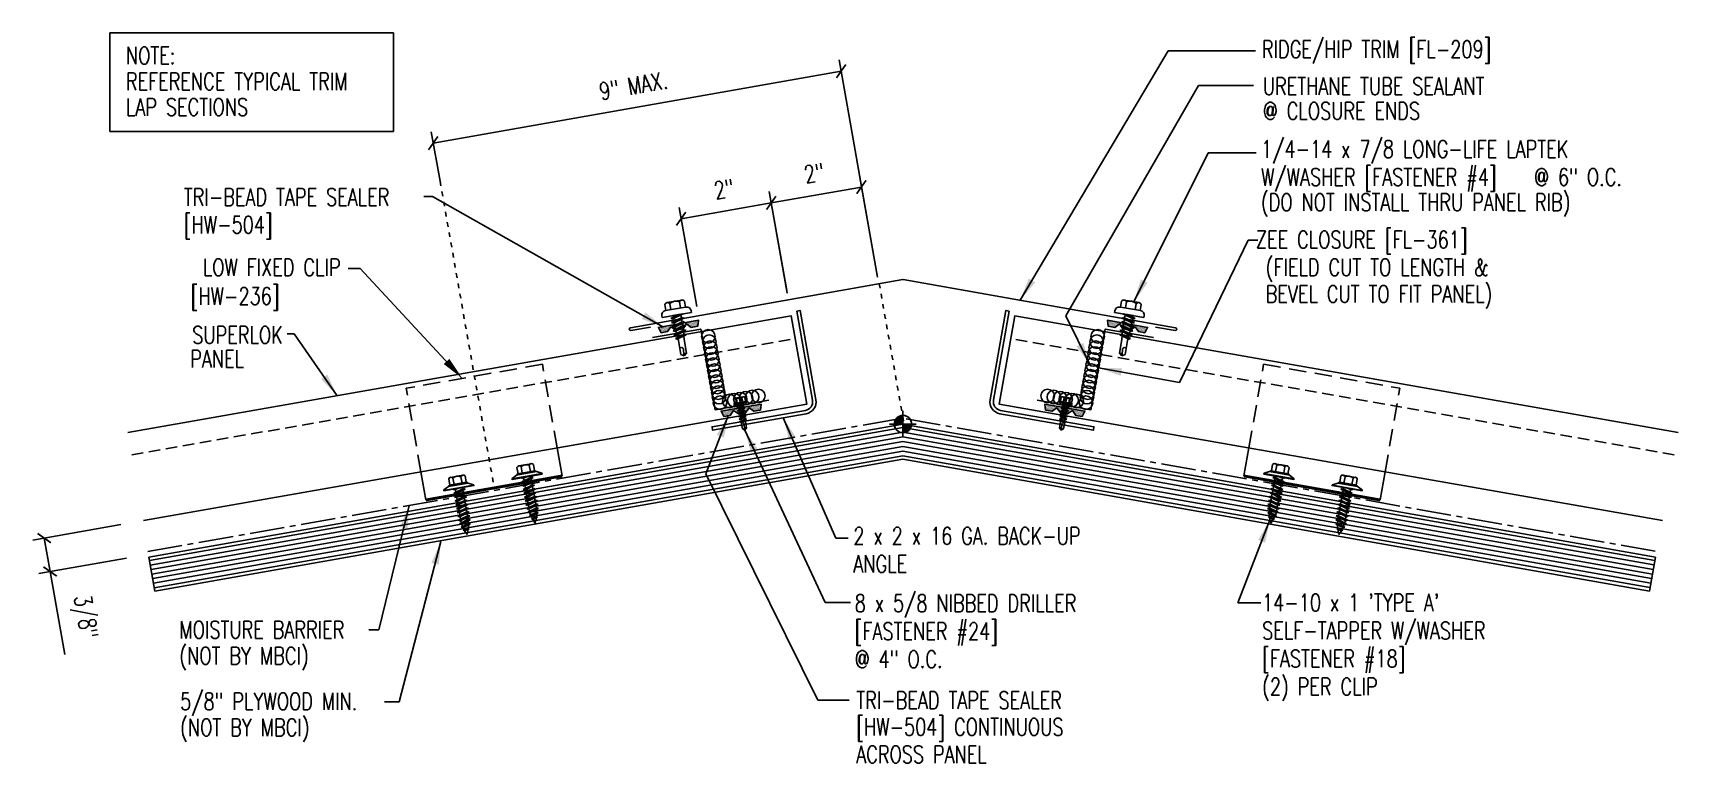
# Model space of a CAD drawing. Header units: inches. Extents: x 1 to 188, y 15 to 98.
# Drawn here: x 1.16 to 36.85, y 15.04 to 30.87 of the extents above; entities outside this region: 3.
import ezdxf
from ezdxf.enums import TextEntityAlignment as Align

# ---------------------------------------------------------------- set-up
doc = ezdxf.new("R2010")
doc.units = ezdxf.units.IN
doc.header["$MEASUREMENT"] = 0
for name, pattern in [('CENTER2', [1.125, 0.75, -0.125, 0.125, -0.125]), ('DOT2', [0.125, 0, -0.125]), ('HIDDEN2', [0.1875, 0.125, -0.0625])]:
    doc.linetypes.add(name, pattern=pattern)
for name, color, linetype in [('ANNTEXT', 2, 'Continuous'), ('BARRIER', 253, 'CENTER2'), ('clip', 5, 'Continuous'), ('CLO', 3, 'Continuous'), ('DIM', 2, 'Continuous'), ('FASTENER', 9, 'Continuous'), ('PANEL', 11, 'Continuous'), ('SEALANT', 8, 'Continuous'), ('SECTION', 11, 'Continuous'), ('STLA', 12, 'Continuous'), ('TAPE', 8, 'Continuous'), ('TEXT', 2, 'Continuous'), ('TRIM', 6, 'Continuous'), ('wood', 3, 'Continuous')]:
    doc.layers.add(name, color=color, linetype=linetype)
doc.styles.add('DIMTEXT', font='romans.shx', dxfattribs={"width": 0.75})
doc.styles.add('TEXT', font='SIMPLEX', dxfattribs={"width": 0.75, "height": 6})
doc.styles.add('TEXT1', font='ROMANS.shx', dxfattribs={"width": 0.75, "height": 0.375})
doc.dimstyles.new('DETAIL', dxfattribs={"dimscale": 4, "dimtxt": 0.375, "dimasz": 0.0625, "dimexe": 0.0625, "dimexo": 0.125, "dimgap": 0.0625, "dimtad": 1, "dimdec": 4, "dimzin": 3, "dimdsep": 46, "dimlunit": 4, "dimtxsty": 'TEXT1', "dimblk": 'ARCHTICK', "dimcen": 0.0625, "dimclrd": 7, "dimclre": 7, "dimclrt": 2, "dimadec": 0, "dimazin": 0, "dimtfac": 0.59375, "dimtdec": 4, "dimtmove": 0, "dimatfit": 3, "dimfxl": 0, "dimfrac": 2, "dimtolj": 1, "dimtzin": 3, "dimarcsym": 0})
doc.dimstyles.new('DETAIL$7', dxfattribs={"dimscale": 4, "dimtxt": 6, "dimasz": 0.125, "dimexe": 0.0625, "dimexo": 0.125, "dimgap": 0.0625, "dimtad": 1, "dimdec": 5, "dimzin": 3, "dimdsep": 46, "dimlunit": 4, "dimtxsty": 'TEXT', "dimblk": 'ARCHTICK', "dimcen": 0.0625, "dimclrd": 7, "dimclre": 7, "dimclrt": 2, "dimadec": 0, "dimazin": 0, "dimtfac": 0.666667, "dimtdec": 5, "dimtmove": 0, "dimatfit": 3, "dimfxl": 0, "dimfrac": 2, "dimtolj": 1, "dimtzin": 3, "dimarcsym": 0})

msp = doc.modelspace()

# ---------------------------------------------------------------- texts
at = {"color": 2, "insert": (14.18596, 29.72699), "char_height": 0.375, "attachment_point": 5, "rotation": 10, "style": 'TEXT1'}
msp.add_mtext('\\A1;9" MAX.', dxfattribs=at)
at = {"layer": 'ANNTEXT', "insert": (90.60396, 98.2771), "char_height": 0.72, "attachment_point": 4, "rotation": 10}
msp.add_mtext('\\A1;  ', dxfattribs=at)
at = {"layer": 'ANNTEXT', "char_height": 0.375, "attachment_point": 4, "rotation": 10, "style": 'DIMTEXT'}
for insert in [(188.47106, 70.6888), (188.00008, 70.63256)]:
    msp.add_mtext('\\A1;  ', dxfattribs=dict(at, insert=insert))
at = {"layer": 'DIM', "color": 2, "style": 'TEXT1', "width": 0.75}
for p in [(17.73794, 27.57473), (15.78246, 27.22993)]:
    msp.add_text(' 2"', height=0.375, rotation=10, dxfattribs=at).set_placement(p)
at = {"layer": 'TEXT', "style": 'TEXT1', "width": 0.75}
for s, p in [('RIDGE/HIP TRIM [FL-209]', (27.81927, 30.33104)), ('URETHANE TUBE SEALANT', (27.83834, 29.52847, 0)), ('@ CLOSURE ENDS', (27.83834, 28.99164, 0)), ('(DO NOT INSTALL THRU PANEL RIB)', (27.79895, 27.01345, 0)), ('  ZEE CLOSURE [FL-361]', (27.30357, 26.20149)), ('(FIELD CUT TO LENGTH &', (27.90136, 25.60049)), ('BEVEL CUT TO FIT PANEL)', (27.90136, 25.02258)), ('2 x 2 x 16 GA. BACK-UP', (18.95819, 19.7776)), ('ANGLE', (18.95819, 19.17046)), ("14-10 x 1 'TYPE A'", (27.82448, 18.33182)), ('MOISTURE BARRIER', (4.33796, 17.74264)), ('SELF-TAPPER W/WASHER', (27.82448, 17.72468)), ('(NOT BY MBCI)', (4.33796, 17.17634)), ('[FASTENER #18]', (27.82448, 17.11753)), ('(2) PER CLIP', (27.82448, 16.51039)), ('5/8" PLYWOOD MIN.', (4.3557, 16.18896)), ('TRI-BEAD TAPE SEALER', (19.02062, 16.21305)), ('(NOT BY MBCI)', (4.3557, 15.62267)), ('[HW-504] CONTINUOUS', (19.02062, 15.6339)), ('ACROSS PANEL', (19.02062, 15.03772))]:
    msp.add_text(s, height=0.375, dxfattribs=at).set_placement(p)
for s, p in [('LOW FIXED CLIP', (7.83719, 25.60045)), ('[HW-236]', (6.51302, 24.97672)), ('SUPERLOK', (6.58275, 24.13413)), ('PANEL', (5.74366, 23.61673))]:
    msp.add_text(s, height=0.375, dxfattribs=at).set_placement(p, align=Align.RIGHT)

# ---------------------------------------------------------------- blocks, each defined once
blk = doc.blocks.new('_ArchTick')
at = {"color": 0, "linetype": 'ByBlock', "const_width": 0.15}
blk.add_lwpolyline([(-0.5, -0.5), (0.5, 0.5)], dxfattribs=at)
blk = doc.blocks.new('*D13')
at = {"layer": 'DEFPOINTS', "color": 0}
for p in [(3.559, 20.296), (3.687, 19.571), (1.535, 19.192)]:
    blk.add_point(p, dxfattribs=at)
at = {"layer": 'DIM', "color": 7, "lineweight": -2}
for p, q in [((3.067, 20.209), (1.161, 19.873)), ((1.408, 19.916), (1.535, 19.192)), ((3.194, 19.484), (1.289, 19.148)), ((1.535, 19.192), (1.852, 17.394))]:
    blk.add_line(p, q, dxfattribs=at)
at = {"layer": 'DIM', "color": 7, "lineweight": -2, "xscale": 0.25, "yscale": 0.25, "zscale": 0.25}
for p, rotation in [((1.408, 19.916), 99.99999999999906), ((1.535, 19.192), 279.9999999999991)]:
    blk.add_blockref('_ArchTick', p, dxfattribs=dict(at, rotation=rotation))
at = {"layer": 'DIM', "color": 2, "insert": (2.254, 18.201), "char_height": 0.375, "attachment_point": 5, "rotation": 280, "style": 'TEXT1'}
blk.add_mtext('\\A1;3/8"', dxfattribs=at)
blk = doc.blocks.new('*X9')
at = {"color": 0}
for p, q in [((-0.434, 0.135), (-0.434, 0.135)), ((-0.434, 0.123), (-0.434, 0.123)), ((-0.422, 0.141), (-0.422, 0.141)), ((-0.422, 0.129), (-0.422, 0.129)), ((-0.422, 0.117), (-0.422, 0.117)), ((-0.422, 0.105), (-0.422, 0.105)), ((-0.422, 0.094), (-0.422, 0.094)), ((-0.422, 0.082), (-0.422, 0.082)), ((-0.41, 0.135), (-0.41, 0.135)), ((-0.41, 0.123), (-0.41, 0.123)), ((-0.41, 0.111), (-0.41, 0.111)), ((-0.41, 0.1), (-0.41, 0.1)), ((-0.41, 0.088), (-0.41, 0.088)), ((-0.41, 0.076), (-0.41, 0.076)), ((-0.41, 0.064), (-0.41, 0.064)), ((-0.41, 0.053), (-0.41, 0.053)), ((-0.41, 0.041), (-0.41, 0.041)), ((-0.398, 0.141), (-0.398, 0.141)), ((-0.398, 0.129), (-0.398, 0.129)), ((-0.398, 0.117), (-0.398, 0.117)), ((-0.398, 0.105), (-0.398, 0.105)), ((-0.398, 0.094), (-0.398, 0.094)), ((-0.398, 0.082), (-0.398, 0.082)), ((-0.398, 0.07), (-0.398, 0.07)), ((-0.398, 0.059), (-0.398, 0.059)), ((-0.398, 0.047), (-0.398, 0.047)), ((-0.398, 0.035), (-0.398, 0.035)), ((-0.398, 0.023), (-0.398, 0.023)), ((-0.387, 0.135), (-0.387, 0.135)), ((-0.387, 0.123), (-0.387, 0.123)), ((-0.387, 0.111), (-0.387, 0.111)), ((-0.387, 0.1), (-0.387, 0.1)), ((-0.387, 0.088), (-0.387, 0.088)), ((-0.387, 0.076), (-0.387, 0.076)), ((-0.387, 0.064), (-0.387, 0.064)), ((-0.387, 0.053), (-0.387, 0.053)), ((-0.387, 0.041), (-0.387, 0.041)), ((-0.387, 0.029), (-0.387, 0.029)), ((-0.375, 0.141), (-0.375, 0.141)), ((-0.375, 0.129), (-0.375, 0.129)), ((-0.375, 0.117), (-0.375, 0.117)), ((-0.375, 0.105), (-0.375, 0.105)), ((-0.375, 0.094), (-0.375, 0.094)), ((-0.375, 0.082), (-0.375, 0.082)), ((-0.375, 0.07), (-0.375, 0.07)), ((-0.375, 0.059), (-0.375, 0.059)), ((-0.375, 0.047), (-0.375, 0.047)), ((-0.375, 0.035), (-0.375, 0.035)), ((-0.375, 0.023), (-0.375, 0.023)), ((-0.363, 0.135), (-0.363, 0.135)), ((-0.363, 0.123), (-0.363, 0.123)), ((-0.363, 0.111), (-0.363, 0.111)), ((-0.363, 0.1), (-0.363, 0.1)), ((-0.363, 0.088), (-0.363, 0.088)), ((-0.363, 0.076), (-0.363, 0.076)), ((-0.363, 0.064), (-0.363, 0.064)), ((-0.363, 0.053), (-0.363, 0.053)), ((-0.363, 0.041), (-0.363, 0.041)), ((-0.363, 0.029), (-0.363, 0.029)), ((-0.352, 0.141), (-0.352, 0.141)), ((-0.352, 0.129), (-0.352, 0.129)), ((-0.352, 0.117), (-0.352, 0.117)), ((-0.352, 0.105), (-0.352, 0.105)), ((-0.352, 0.094), (-0.352, 0.094)), ((-0.352, 0.082), (-0.352, 0.082)), ((-0.352, 0.07), (-0.352, 0.07)), ((-0.352, 0.059), (-0.352, 0.059)), ((-0.352, 0.047), (-0.352, 0.047)), ((-0.352, 0.035), (-0.352, 0.035)), ((-0.352, 0.023), (-0.352, 0.023)), ((-0.34, 0.135), (-0.34, 0.135)), ((-0.34, 0.123), (-0.34, 0.123)), ((-0.34, 0.111), (-0.34, 0.111)), ((-0.34, 0.1), (-0.34, 0.1)), ((-0.34, 0.088), (-0.34, 0.088)), ((-0.34, 0.076), (-0.34, 0.076)), ((-0.34, 0.064), (-0.34, 0.064)), ((-0.34, 0.053), (-0.34, 0.053)), ((-0.34, 0.041), (-0.34, 0.041)), ((-0.34, 0.029), (-0.34, 0.029)), ((-0.328, 0.141), (-0.328, 0.141)), ((-0.328, 0.129), (-0.328, 0.129)), ((-0.328, 0.117), (-0.328, 0.117)), ((-0.328, 0.105), (-0.328, 0.105)), ((-0.328, 0.094), (-0.328, 0.094)), ((-0.328, 0.082), (-0.328, 0.082)), ((-0.328, 0.07), (-0.328, 0.07)), ((-0.328, 0.059), (-0.328, 0.059)), ((-0.328, 0.047), (-0.328, 0.047)), ((-0.328, 0.035), (-0.328, 0.035)), ((-0.328, 0.023), (-0.328, 0.023)), ((-0.316, 0.135), (-0.316, 0.135)), ((-0.316, 0.123), (-0.316, 0.123)), ((-0.316, 0.111), (-0.316, 0.111)), ((-0.316, 0.1), (-0.316, 0.1)), ((-0.316, 0.088), (-0.316, 0.088)), ((-0.316, 0.076), (-0.316, 0.076)), ((-0.316, 0.064), (-0.316, 0.064)), ((-0.316, 0.053), (-0.316, 0.053)), ((-0.316, 0.041), (-0.316, 0.041)), ((-0.316, 0.029), (-0.316, 0.029)), ((-0.305, 0.141), (-0.305, 0.141)), ((-0.305, 0.129), (-0.305, 0.129)), ((-0.305, 0.117), (-0.305, 0.117)), ((-0.305, 0.105), (-0.305, 0.105)), ((-0.305, 0.094), (-0.305, 0.094)), ((-0.305, 0.082), (-0.305, 0.082)), ((-0.305, 0.07), (-0.305, 0.07)), ((-0.305, 0.059), (-0.305, 0.059)), ((-0.305, 0.047), (-0.305, 0.047)), ((-0.305, 0.035), (-0.305, 0.035)), ((-0.305, 0.023), (-0.305, 0.023)), ((-0.293, 0.135), (-0.293, 0.135)), ((-0.293, 0.123), (-0.293, 0.123)), ((-0.293, 0.111), (-0.293, 0.111)), ((-0.293, 0.1), (-0.293, 0.1)), ((-0.293, 0.088), (-0.293, 0.088)), ((-0.293, 0.076), (-0.293, 0.076)), ((-0.293, 0.064), (-0.293, 0.064)), ((-0.293, 0.053), (-0.293, 0.053)), ((-0.293, 0.041), (-0.293, 0.041)), ((-0.293, 0.029), (-0.293, 0.029)), ((-0.281, 0.141), (-0.281, 0.141)), ((-0.281, 0.129), (-0.281, 0.129)), ((-0.281, 0.117), (-0.281, 0.117)), ((-0.281, 0.105), (-0.281, 0.105)), ((-0.281, 0.094), (-0.281, 0.094)), ((-0.281, 0.082), (-0.281, 0.082)), ((-0.281, 0.07), (-0.281, 0.07)), ((-0.281, 0.059), (-0.281, 0.059)), ((-0.281, 0.047), (-0.281, 0.047)), ((-0.281, 0.035), (-0.281, 0.035)), ((-0.281, 0.023), (-0.281, 0.023)), ((-0.27, 0.135), (-0.27, 0.135)), ((-0.27, 0.123), (-0.27, 0.123)), ((-0.27, 0.111), (-0.27, 0.111)), ((-0.27, 0.1), (-0.27, 0.1)), ((-0.27, 0.088), (-0.27, 0.088)), ((-0.27, 0.076), (-0.27, 0.076)), ((-0.27, 0.064), (-0.27, 0.064)), ((-0.27, 0.053), (-0.27, 0.053)), ((-0.27, 0.041), (-0.27, 0.041)), ((-0.27, 0.029), (-0.27, 0.029)), ((-0.258, 0.141), (-0.258, 0.141)), ((-0.258, 0.129), (-0.258, 0.129)), ((-0.258, 0.117), (-0.258, 0.117)), ((-0.258, 0.105), (-0.258, 0.105)), ((-0.258, 0.094), (-0.258, 0.094)), ((-0.258, 0.082), (-0.258, 0.082)), ((-0.258, 0.07), (-0.258, 0.07)), ((-0.258, 0.059), (-0.258, 0.059)), ((-0.258, 0.047), (-0.258, 0.047)), ((-0.258, 0.035), (-0.258, 0.035)), ((-0.258, 0.023), (-0.258, 0.023)), ((-0.246, 0.135), (-0.246, 0.135)), ((-0.246, 0.123), (-0.246, 0.123)), ((-0.246, 0.111), (-0.246, 0.111)), ((-0.246, 0.1), (-0.246, 0.1)), ((-0.246, 0.088), (-0.246, 0.088)), ((-0.246, 0.076), (-0.246, 0.076)), ((-0.246, 0.064), (-0.246, 0.064)), ((-0.246, 0.053), (-0.246, 0.053)), ((-0.246, 0.041), (-0.246, 0.041)), ((-0.234, 0.141), (-0.234, 0.141)), ((-0.234, 0.129), (-0.234, 0.129)), ((-0.234, 0.117), (-0.234, 0.117)), ((-0.234, 0.105), (-0.234, 0.105)), ((-0.234, 0.094), (-0.234, 0.094)), ((-0.234, 0.082), (-0.234, 0.082)), ((-0.234, 0.07), (-0.234, 0.07)), ((-0.234, 0.059), (-0.234, 0.059)), ((-0.234, 0.047), (-0.234, 0.047)), ((-0.223, 0.135), (-0.223, 0.135)), ((-0.223, 0.123), (-0.223, 0.123)), ((-0.223, 0.111), (-0.223, 0.111)), ((-0.223, 0.1), (-0.223, 0.1)), ((-0.223, 0.088), (-0.223, 0.088)), ((-0.223, 0.076), (-0.223, 0.076)), ((-0.223, 0.064), (-0.223, 0.064)), ((-0.211, 0.141), (-0.211, 0.141)), ((-0.211, 0.129), (-0.211, 0.129)), ((-0.211, 0.117), (-0.211, 0.117)), ((-0.211, 0.105), (-0.211, 0.105)), ((-0.211, 0.094), (-0.211, 0.094)), ((-0.211, 0.082), (-0.211, 0.082)), ((-0.211, 0.07), (-0.211, 0.07)), ((-0.199, 0.135), (-0.199, 0.135)), ((-0.199, 0.123), (-0.199, 0.123)), ((-0.199, 0.111), (-0.199, 0.111)), ((-0.199, 0.1), (-0.199, 0.1)), ((-0.199, 0.088), (-0.199, 0.088)), ((-0.188, 0.141), (-0.188, 0.141)), ((-0.188, 0.129), (-0.188, 0.129)), ((-0.188, 0.117), (-0.188, 0.117)), ((-0.188, 0.105), (-0.188, 0.105)), ((-0.188, 0.094), (-0.188, 0.094)), ((-0.176, 0.135), (-0.176, 0.135)), ((-0.176, 0.123), (-0.176, 0.123)), ((-0.176, 0.111), (-0.176, 0.111)), ((-0.164, 0.141), (-0.164, 0.141)), ((-0.164, 0.129), (-0.164, 0.129)), ((-0.164, 0.117), (-0.164, 0.117)), ((-0.164, 0.105), (-0.164, 0.105)), ((-0.152, 0.135), (-0.152, 0.135)), ((-0.152, 0.123), (-0.152, 0.123)), ((-0.152, 0.111), (-0.152, 0.111)), ((-0.152, 0.1), (-0.152, 0.1)), ((-0.141, 0.141), (-0.141, 0.141)), ((-0.141, 0.129), (-0.141, 0.129)), ((-0.141, 0.117), (-0.141, 0.117)), ((-0.141, 0.105), (-0.141, 0.105)), ((-0.141, 0.094), (-0.141, 0.094)), ((-0.141, 0.082), (-0.141, 0.082)), ((-0.129, 0.135), (-0.129, 0.135)), ((-0.129, 0.123), (-0.129, 0.123)), ((-0.129, 0.111), (-0.129, 0.111)), ((-0.129, 0.1), (-0.129, 0.1)), ((-0.129, 0.088), (-0.129, 0.088)), ((-0.129, 0.076), (-0.129, 0.076)), ((-0.117, 0.141), (-0.117, 0.141)), ((-0.117, 0.129), (-0.117, 0.129)), ((-0.117, 0.117), (-0.117, 0.117)), ((-0.117, 0.105), (-0.117, 0.105)), ((-0.117, 0.094), (-0.117, 0.094)), ((-0.117, 0.082), (-0.117, 0.082)), ((-0.117, 0.07), (-0.117, 0.07)), ((-0.117, 0.059), (-0.117, 0.059)), ((-0.105, 0.135), (-0.105, 0.135)), ((-0.105, 0.123), (-0.105, 0.123)), ((-0.105, 0.111), (-0.105, 0.111)), ((-0.105, 0.1), (-0.105, 0.1)), ((-0.105, 0.088), (-0.105, 0.088)), ((-0.105, 0.076), (-0.105, 0.076)), ((-0.105, 0.064), (-0.105, 0.064)), ((-0.105, 0.053), (-0.105, 0.053)), ((-0.094, 0.141), (-0.094, 0.141)), ((-0.094, 0.129), (-0.094, 0.129)), ((-0.094, 0.117), (-0.094, 0.117)), ((-0.094, 0.105), (-0.094, 0.105)), ((-0.094, 0.094), (-0.094, 0.094)), ((-0.094, 0.082), (-0.094, 0.082)), ((-0.094, 0.07), (-0.094, 0.07)), ((-0.094, 0.059), (-0.094, 0.059)), ((-0.094, 0.047), (-0.094, 0.047)), ((-0.094, 0.035), (-0.094, 0.035)), ((-0.082, 0.135), (-0.082, 0.135)), ((-0.082, 0.123), (-0.082, 0.123)), ((-0.082, 0.111), (-0.082, 0.111)), ((-0.082, 0.1), (-0.082, 0.1)), ((-0.082, 0.088), (-0.082, 0.088)), ((-0.082, 0.076), (-0.082, 0.076)), ((-0.082, 0.064), (-0.082, 0.064)), ((-0.082, 0.053), (-0.082, 0.053)), ((-0.082, 0.041), (-0.082, 0.041)), ((-0.082, 0.029), (-0.082, 0.029)), ((-0.07, 0.141), (-0.07, 0.141)), ((-0.07, 0.129), (-0.07, 0.129)), ((-0.07, 0.117), (-0.07, 0.117)), ((-0.07, 0.105), (-0.07, 0.105)), ((-0.07, 0.094), (-0.07, 0.094)), ((-0.07, 0.082), (-0.07, 0.082)), ((-0.07, 0.07), (-0.07, 0.07)), ((-0.07, 0.059), (-0.07, 0.059)), ((-0.07, 0.047), (-0.07, 0.047)), ((-0.07, 0.035), (-0.07, 0.035)), ((-0.07, 0.023), (-0.07, 0.023)), ((-0.059, 0.135), (-0.059, 0.135)), ((-0.059, 0.123), (-0.059, 0.123)), ((-0.059, 0.111), (-0.059, 0.111)), ((-0.059, 0.1), (-0.059, 0.1)), ((-0.059, 0.088), (-0.059, 0.088)), ((-0.059, 0.076), (-0.059, 0.076)), ((-0.059, 0.064), (-0.059, 0.064)), ((-0.059, 0.053), (-0.059, 0.053)), ((-0.059, 0.041), (-0.059, 0.041)), ((-0.059, 0.029), (-0.059, 0.029)), ((-0.047, 0.141), (-0.047, 0.141)), ((-0.047, 0.129), (-0.047, 0.129)), ((-0.047, 0.117), (-0.047, 0.117)), ((-0.047, 0.105), (-0.047, 0.105)), ((-0.047, 0.094), (-0.047, 0.094)), ((-0.047, 0.082), (-0.047, 0.082)), ((-0.047, 0.07), (-0.047, 0.07)), ((-0.047, 0.059), (-0.047, 0.059)), ((-0.047, 0.047), (-0.047, 0.047)), ((-0.047, 0.035), (-0.047, 0.035)), ((-0.047, 0.023), (-0.047, 0.023)), ((-0.035, 0.135), (-0.035, 0.135)), ((-0.035, 0.123), (-0.035, 0.123)), ((-0.035, 0.111), (-0.035, 0.111)), ((-0.035, 0.1), (-0.035, 0.1)), ((-0.035, 0.088), (-0.035, 0.088)), ((-0.035, 0.076), (-0.035, 0.076)), ((-0.035, 0.064), (-0.035, 0.064)), ((-0.035, 0.053), (-0.035, 0.053)), ((-0.035, 0.041), (-0.035, 0.041)), ((-0.035, 0.029), (-0.035, 0.029)), ((-0.023, 0.141), (-0.023, 0.141)), ((-0.023, 0.129), (-0.023, 0.129)), ((-0.023, 0.117), (-0.023, 0.117)), ((-0.023, 0.105), (-0.023, 0.105)), ((-0.023, 0.094), (-0.023, 0.094)), ((-0.023, 0.082), (-0.023, 0.082)), ((-0.023, 0.07), (-0.023, 0.07)), ((-0.023, 0.059), (-0.023, 0.059)), ((-0.023, 0.047), (-0.023, 0.047)), ((-0.023, 0.035), (-0.023, 0.035)), ((-0.023, 0.023), (-0.023, 0.023)), ((-0.012, 0.135), (-0.012, 0.135)), ((-0.012, 0.123), (-0.012, 0.123)), ((-0.012, 0.111), (-0.012, 0.111)), ((-0.012, 0.1), (-0.012, 0.1)), ((-0.012, 0.088), (-0.012, 0.088)), ((-0.012, 0.076), (-0.012, 0.076)), ((-0.012, 0.064), (-0.012, 0.064)), ((-0.012, 0.053), (-0.012, 0.053)), ((-0.012, 0.041), (-0.012, 0.041)), ((-0.012, 0.029), (-0.012, 0.029)), ((0, 0.141), (0, 0.141)), ((0, 0.129), (0, 0.129)), ((0, 0.117), (0, 0.117)), ((0, 0.105), (0, 0.105)), ((0, 0.094), (0, 0.094)), ((0, 0.082), (0, 0.082)), ((0, 0.07), (0, 0.07)), ((0, 0.059), (0, 0.059)), ((0, 0.047), (0, 0.047)), ((0, 0.035), (0, 0.035)), ((0, 0.023), (0, 0.023)), ((0.012, 0.135), (0.012, 0.135)), ((0.012, 0.123), (0.012, 0.123)), ((0.012, 0.111), (0.012, 0.111)), ((0.012, 0.1), (0.012, 0.1)), ((0.012, 0.088), (0.012, 0.088)), ((0.012, 0.076), (0.012, 0.076)), ((0.012, 0.064), (0.012, 0.064)), ((0.012, 0.053), (0.012, 0.053)), ((0.012, 0.041), (0.012, 0.041)), ((0.012, 0.029), (0.012, 0.029)), ((0.023, 0.141), (0.023, 0.141)), ((0.023, 0.129), (0.023, 0.129)), ((0.023, 0.117), (0.023, 0.117)), ((0.023, 0.105), (0.023, 0.105)), ((0.023, 0.094), (0.023, 0.094)), ((0.023, 0.082), (0.023, 0.082)), ((0.023, 0.07), (0.023, 0.07)), ((0.023, 0.059), (0.023, 0.059)), ((0.023, 0.047), (0.023, 0.047)), ((0.023, 0.035), (0.023, 0.035)), ((0.023, 0.023), (0.023, 0.023)), ((0.035, 0.135), (0.035, 0.135)), ((0.035, 0.123), (0.035, 0.123)), ((0.035, 0.111), (0.035, 0.111)), ((0.035, 0.1), (0.035, 0.1)), ((0.035, 0.088), (0.035, 0.088)), ((0.035, 0.076), (0.035, 0.076)), ((0.035, 0.064), (0.035, 0.064)), ((0.035, 0.053), (0.035, 0.053)), ((0.035, 0.041), (0.035, 0.041)), ((0.035, 0.029), (0.035, 0.029)), ((0.047, 0.141), (0.047, 0.141)), ((0.047, 0.129), (0.047, 0.129)), ((0.047, 0.117), (0.047, 0.117)), ((0.047, 0.105), (0.047, 0.105)), ((0.047, 0.094), (0.047, 0.094)), ((0.047, 0.082), (0.047, 0.082)), ((0.047, 0.07), (0.047, 0.07)), ((0.047, 0.059), (0.047, 0.059)), ((0.047, 0.047), (0.047, 0.047)), ((0.047, 0.035), (0.047, 0.035)), ((0.047, 0.023), (0.047, 0.023)), ((0.059, 0.135), (0.059, 0.135)), ((0.059, 0.123), (0.059, 0.123)), ((0.059, 0.111), (0.059, 0.111)), ((0.059, 0.1), (0.059, 0.1)), ((0.059, 0.088), (0.059, 0.088)), ((0.059, 0.076), (0.059, 0.076)), ((0.059, 0.064), (0.059, 0.064)), ((0.059, 0.053), (0.059, 0.053)), ((0.059, 0.041), (0.059, 0.041)), ((0.059, 0.029), (0.059, 0.029)), ((0.07, 0.141), (0.07, 0.141)), ((0.07, 0.129), (0.07, 0.129)), ((0.07, 0.117), (0.07, 0.117)), ((0.07, 0.105), (0.07, 0.105)), ((0.07, 0.094), (0.07, 0.094)), ((0.07, 0.082), (0.07, 0.082)), ((0.07, 0.07), (0.07, 0.07)), ((0.07, 0.059), (0.07, 0.059)), ((0.07, 0.047), (0.07, 0.047)), ((0.07, 0.035), (0.07, 0.035)), ((0.07, 0.023), (0.07, 0.023)), ((0.082, 0.135), (0.082, 0.135)), ((0.082, 0.123), (0.082, 0.123)), ((0.082, 0.111), (0.082, 0.111)), ((0.082, 0.1), (0.082, 0.1)), ((0.082, 0.088), (0.082, 0.088)), ((0.082, 0.076), (0.082, 0.076)), ((0.082, 0.064), (0.082, 0.064)), ((0.082, 0.053), (0.082, 0.053)), ((0.082, 0.041), (0.082, 0.041)), ((0.082, 0.029), (0.082, 0.029)), ((0.094, 0.141), (0.094, 0.141)), ((0.094, 0.129), (0.094, 0.129)), ((0.094, 0.117), (0.094, 0.117)), ((0.094, 0.105), (0.094, 0.105)), ((0.094, 0.094), (0.094, 0.094)), ((0.094, 0.082), (0.094, 0.082)), ((0.094, 0.07), (0.094, 0.07)), ((0.094, 0.059), (0.094, 0.059)), ((0.094, 0.047), (0.094, 0.047)), ((0.094, 0.035), (0.094, 0.035)), ((0.105, 0.135), (0.105, 0.135)), ((0.105, 0.123), (0.105, 0.123)), ((0.105, 0.111), (0.105, 0.111)), ((0.105, 0.1), (0.105, 0.1)), ((0.105, 0.088), (0.105, 0.088)), ((0.105, 0.076), (0.105, 0.076)), ((0.105, 0.064), (0.105, 0.064)), ((0.105, 0.053), (0.105, 0.053)), ((0.117, 0.141), (0.117, 0.141)), ((0.117, 0.129), (0.117, 0.129)), ((0.117, 0.117), (0.117, 0.117)), ((0.117, 0.105), (0.117, 0.105)), ((0.117, 0.094), (0.117, 0.094)), ((0.117, 0.082), (0.117, 0.082)), ((0.117, 0.07), (0.117, 0.07)), ((0.117, 0.059), (0.117, 0.059)), ((0.129, 0.135), (0.129, 0.135)), ((0.129, 0.123), (0.129, 0.123)), ((0.129, 0.111), (0.129, 0.111)), ((0.129, 0.1), (0.129, 0.1)), ((0.129, 0.088), (0.129, 0.088)), ((0.129, 0.076), (0.129, 0.076)), ((0.141, 0.141), (0.141, 0.141)), ((0.141, 0.129), (0.141, 0.129)), ((0.141, 0.117), (0.141, 0.117)), ((0.141, 0.105), (0.141, 0.105)), ((0.141, 0.094), (0.141, 0.094)), ((0.141, 0.082), (0.141, 0.082)), ((0.152, 0.135), (0.152, 0.135)), ((0.152, 0.123), (0.152, 0.123)), ((0.152, 0.111), (0.152, 0.111)), ((0.152, 0.1), (0.152, 0.1)), ((0.164, 0.141), (0.164, 0.141)), ((0.164, 0.129), (0.164, 0.129)), ((0.164, 0.117), (0.164, 0.117)), ((0.164, 0.105), (0.164, 0.105)), ((0.176, 0.135), (0.176, 0.135)), ((0.176, 0.123), (0.176, 0.123)), ((0.176, 0.111), (0.176, 0.111)), ((0.188, 0.141), (0.188, 0.141)), ((0.188, 0.129), (0.188, 0.129)), ((0.188, 0.117), (0.188, 0.117)), ((0.188, 0.105), (0.188, 0.105)), ((0.188, 0.094), (0.188, 0.094)), ((0.199, 0.135), (0.199, 0.135)), ((0.199, 0.123), (0.199, 0.123)), ((0.199, 0.111), (0.199, 0.111)), ((0.199, 0.1), (0.199, 0.1)), ((0.199, 0.088), (0.199, 0.088)), ((0.211, 0.141), (0.211, 0.141)), ((0.211, 0.129), (0.211, 0.129)), ((0.211, 0.117), (0.211, 0.117)), ((0.211, 0.105), (0.211, 0.105)), ((0.211, 0.094), (0.211, 0.094)), ((0.211, 0.082), (0.211, 0.082)), ((0.211, 0.07), (0.211, 0.07)), ((0.223, 0.135), (0.223, 0.135)), ((0.223, 0.123), (0.223, 0.123)), ((0.223, 0.111), (0.223, 0.111)), ((0.223, 0.1), (0.223, 0.1)), ((0.223, 0.088), (0.223, 0.088)), ((0.223, 0.076), (0.223, 0.076)), ((0.223, 0.064), (0.223, 0.064)), ((0.234, 0.141), (0.234, 0.141)), ((0.234, 0.129), (0.234, 0.129)), ((0.234, 0.117), (0.234, 0.117)), ((0.234, 0.105), (0.234, 0.105)), ((0.234, 0.094), (0.234, 0.094)), ((0.234, 0.082), (0.234, 0.082)), ((0.234, 0.07), (0.234, 0.07)), ((0.234, 0.059), (0.234, 0.059)), ((0.234, 0.047), (0.234, 0.047)), ((0.246, 0.135), (0.246, 0.135)), ((0.246, 0.123), (0.246, 0.123)), ((0.246, 0.111), (0.246, 0.111)), ((0.246, 0.1), (0.246, 0.1)), ((0.246, 0.088), (0.246, 0.088)), ((0.246, 0.076), (0.246, 0.076)), ((0.246, 0.064), (0.246, 0.064)), ((0.246, 0.053), (0.246, 0.053)), ((0.246, 0.041), (0.246, 0.041)), ((0.258, 0.141), (0.258, 0.141)), ((0.258, 0.129), (0.258, 0.129)), ((0.258, 0.117), (0.258, 0.117)), ((0.258, 0.105), (0.258, 0.105)), ((0.258, 0.094), (0.258, 0.094)), ((0.258, 0.082), (0.258, 0.082)), ((0.258, 0.07), (0.258, 0.07)), ((0.258, 0.059), (0.258, 0.059)), ((0.258, 0.047), (0.258, 0.047)), ((0.258, 0.035), (0.258, 0.035)), ((0.258, 0.023), (0.258, 0.023)), ((0.27, 0.135), (0.27, 0.135)), ((0.27, 0.123), (0.27, 0.123)), ((0.27, 0.111), (0.27, 0.111)), ((0.27, 0.1), (0.27, 0.1)), ((0.27, 0.088), (0.27, 0.088)), ((0.27, 0.076), (0.27, 0.076)), ((0.27, 0.064), (0.27, 0.064)), ((0.27, 0.053), (0.27, 0.053)), ((0.27, 0.041), (0.27, 0.041)), ((0.27, 0.029), (0.27, 0.029)), ((0.281, 0.141), (0.281, 0.141)), ((0.281, 0.129), (0.281, 0.129)), ((0.281, 0.117), (0.281, 0.117)), ((0.281, 0.105), (0.281, 0.105)), ((0.281, 0.094), (0.281, 0.094)), ((0.281, 0.082), (0.281, 0.082)), ((0.281, 0.07), (0.281, 0.07)), ((0.281, 0.059), (0.281, 0.059)), ((0.281, 0.047), (0.281, 0.047)), ((0.281, 0.035), (0.281, 0.035)), ((0.281, 0.023), (0.281, 0.023)), ((0.293, 0.135), (0.293, 0.135)), ((0.293, 0.123), (0.293, 0.123)), ((0.293, 0.111), (0.293, 0.111)), ((0.293, 0.1), (0.293, 0.1)), ((0.293, 0.088), (0.293, 0.088)), ((0.293, 0.076), (0.293, 0.076)), ((0.293, 0.064), (0.293, 0.064)), ((0.293, 0.053), (0.293, 0.053)), ((0.293, 0.041), (0.293, 0.041)), ((0.293, 0.029), (0.293, 0.029)), ((0.305, 0.141), (0.305, 0.141)), ((0.305, 0.129), (0.305, 0.129)), ((0.305, 0.117), (0.305, 0.117)), ((0.305, 0.105), (0.305, 0.105)), ((0.305, 0.094), (0.305, 0.094)), ((0.305, 0.082), (0.305, 0.082)), ((0.305, 0.07), (0.305, 0.07)), ((0.305, 0.059), (0.305, 0.059)), ((0.305, 0.047), (0.305, 0.047)), ((0.305, 0.035), (0.305, 0.035)), ((0.305, 0.023), (0.305, 0.023)), ((0.316, 0.135), (0.316, 0.135)), ((0.316, 0.123), (0.316, 0.123)), ((0.316, 0.111), (0.316, 0.111)), ((0.316, 0.1), (0.316, 0.1)), ((0.316, 0.088), (0.316, 0.088)), ((0.316, 0.076), (0.316, 0.076)), ((0.316, 0.064), (0.316, 0.064)), ((0.316, 0.053), (0.316, 0.053)), ((0.316, 0.041), (0.316, 0.041)), ((0.316, 0.029), (0.316, 0.029)), ((0.328, 0.141), (0.328, 0.141)), ((0.328, 0.129), (0.328, 0.129)), ((0.328, 0.117), (0.328, 0.117)), ((0.328, 0.105), (0.328, 0.105)), ((0.328, 0.094), (0.328, 0.094)), ((0.328, 0.082), (0.328, 0.082)), ((0.328, 0.07), (0.328, 0.07)), ((0.328, 0.059), (0.328, 0.059)), ((0.328, 0.047), (0.328, 0.047)), ((0.328, 0.035), (0.328, 0.035)), ((0.328, 0.023), (0.328, 0.023)), ((0.34, 0.135), (0.34, 0.135)), ((0.34, 0.123), (0.34, 0.123)), ((0.34, 0.111), (0.34, 0.111)), ((0.34, 0.1), (0.34, 0.1)), ((0.34, 0.088), (0.34, 0.088)), ((0.34, 0.076), (0.34, 0.076)), ((0.34, 0.064), (0.34, 0.064)), ((0.34, 0.053), (0.34, 0.053)), ((0.34, 0.041), (0.34, 0.041)), ((0.34, 0.029), (0.34, 0.029)), ((0.352, 0.141), (0.352, 0.141)), ((0.352, 0.129), (0.352, 0.129)), ((0.352, 0.117), (0.352, 0.117)), ((0.352, 0.105), (0.352, 0.105)), ((0.352, 0.094), (0.352, 0.094)), ((0.352, 0.082), (0.352, 0.082)), ((0.352, 0.07), (0.352, 0.07)), ((0.352, 0.059), (0.352, 0.059)), ((0.352, 0.047), (0.352, 0.047)), ((0.352, 0.035), (0.352, 0.035)), ((0.352, 0.023), (0.352, 0.023)), ((0.363, 0.135), (0.363, 0.135)), ((0.363, 0.123), (0.363, 0.123)), ((0.363, 0.111), (0.363, 0.111)), ((0.363, 0.1), (0.363, 0.1)), ((0.363, 0.088), (0.363, 0.088)), ((0.363, 0.076), (0.363, 0.076)), ((0.363, 0.064), (0.363, 0.064)), ((0.363, 0.053), (0.363, 0.053)), ((0.363, 0.041), (0.363, 0.041)), ((0.363, 0.029), (0.363, 0.029)), ((0.375, 0.141), (0.375, 0.141)), ((0.375, 0.129), (0.375, 0.129)), ((0.375, 0.117), (0.375, 0.117)), ((0.375, 0.105), (0.375, 0.105)), ((0.375, 0.094), (0.375, 0.094)), ((0.375, 0.082), (0.375, 0.082)), ((0.375, 0.07), (0.375, 0.07)), ((0.375, 0.059), (0.375, 0.059)), ((0.375, 0.047), (0.375, 0.047)), ((0.375, 0.035), (0.375, 0.035)), ((0.375, 0.023), (0.375, 0.023)), ((0.387, 0.135), (0.387, 0.135)), ((0.387, 0.123), (0.387, 0.123)), ((0.387, 0.111), (0.387, 0.111)), ((0.387, 0.1), (0.387, 0.1)), ((0.387, 0.088), (0.387, 0.088)), ((0.387, 0.076), (0.387, 0.076)), ((0.387, 0.064), (0.387, 0.064)), ((0.387, 0.053), (0.387, 0.053)), ((0.387, 0.041), (0.387, 0.041)), ((0.387, 0.029), (0.387, 0.029)), ((0.398, 0.141), (0.398, 0.141)), ((0.398, 0.129), (0.398, 0.129)), ((0.398, 0.117), (0.398, 0.117)), ((0.398, 0.105), (0.398, 0.105)), ((0.398, 0.094), (0.398, 0.094)), ((0.398, 0.082), (0.398, 0.082)), ((0.398, 0.07), (0.398, 0.07)), ((0.398, 0.059), (0.398, 0.059)), ((0.398, 0.047), (0.398, 0.047)), ((0.398, 0.035), (0.398, 0.035)), ((0.398, 0.023), (0.398, 0.023)), ((0.41, 0.135), (0.41, 0.135)), ((0.41, 0.123), (0.41, 0.123)), ((0.41, 0.111), (0.41, 0.111)), ((0.41, 0.1), (0.41, 0.1)), ((0.41, 0.088), (0.41, 0.088)), ((0.41, 0.076), (0.41, 0.076)), ((0.41, 0.064), (0.41, 0.064)), ((0.41, 0.053), (0.41, 0.053)), ((0.41, 0.041), (0.41, 0.041)), ((0.422, 0.141), (0.422, 0.141)), ((0.422, 0.129), (0.422, 0.129)), ((0.422, 0.117), (0.422, 0.117)), ((0.422, 0.105), (0.422, 0.105)), ((0.422, 0.094), (0.422, 0.094)), ((0.422, 0.082), (0.422, 0.082)), ((0.434, 0.135), (0.434, 0.135)), ((0.434, 0.123), (0.434, 0.123))]:
    blk.add_line(p, q, dxfattribs=at)
blk = doc.blocks.new('MB_DBTAP')
at = {"layer": 'TAPE', "color": 9}
blk.add_lwpolyline([(-0.403, 0.018), (-0.442, 0.141), (0.442, 0.141), (0.403, 0.018), (0.26, 0.018), (0.17, 0.109), (0.079, 0.018), (0, 0.018), (-0.079, 0.018), (-0.17, 0.109), (-0.26, 0.018)], close=True, dxfattribs=at)
at = {"layer": 'TAPE', "color": 251}
blk.add_blockref('*X9', (0, 0), dxfattribs=at)
blk = doc.blocks.new('MB_DW4')
at = {"layer": 'FASTENER'}
for p, q in [((-0.326, 0.071), (-0.326, 0.037)), ((-0.326, 0.037), (0.322, 0.037)), ((-0.226, 0.171), (0.214, 0.171)), ((-0.217, 0.305), (-0.217, 0.171)), ((-0.163, 0.337), (0.159, 0.337)), ((-0.141, -0.014), (0.037, 0.037)), ((-0.108, 0.305), (-0.108, 0.171)), ((-0.105, -0.034), (0.137, 0.035)), ((-0.088, 0.037), (-0.088, 0.001)), ((-0.088, 0.037), (0.085, 0.037)), ((0.085, 0.037), (0.134, 0.037)), ((0.085, 0.02), (0.085, -0.041)), ((0.105, 0.305), (0.105, 0.171)), ((0.137, 0.035), (0.134, 0.037)), ((0.214, 0.305), (0.214, 0.171)), ((0.322, 0.071), (0.322, 0.037)), ((-0.105, -0.034), (-0.141, -0.014)), ((-0.141, -0.105), (0.102, -0.036)), ((-0.105, -0.125), (-0.141, -0.105)), ((-0.141, -0.196), (0.102, -0.127)), ((-0.105, -0.216), (-0.141, -0.196)), ((-0.141, -0.287), (0.102, -0.217)), ((-0.105, -0.307), (-0.141, -0.287)), ((-0.141, -0.378), (0.102, -0.308)), ((-0.105, -0.125), (0.137, -0.056)), ((-0.105, -0.216), (0.137, -0.147)), ((-0.105, -0.307), (0.137, -0.238)), ((-0.105, -0.398), (0.137, -0.328)), ((-0.088, -0.029), (-0.088, -0.09)), ((-0.088, -0.12), (-0.088, -0.181)), ((-0.084, -0.27), (-0.088, -0.211)), ((-0.078, -0.36), (-0.082, -0.3)), ((0.071, -0.408), (0.075, -0.346)), ((0.077, -0.315), (0.082, -0.253)), ((0.084, -0.223), (0.085, -0.211)), ((0.085, -0.071), (0.085, -0.131)), ((0.085, -0.162), (0.085, -0.211)), ((0.137, -0.056), (0.102, -0.036)), ((0.137, -0.147), (0.102, -0.127)), ((0.137, -0.238), (0.102, -0.217)), ((0.137, -0.328), (0.102, -0.308)), ((-0.105, -0.398), (-0.141, -0.378)), ((-0.122, -0.463), (0.089, -0.403)), ((-0.086, -0.483), (-0.122, -0.463)), ((-0.086, -0.483), (0.124, -0.423)), ((-0.071, -0.449), (-0.075, -0.389)), ((-0.066, -0.516), (-0.069, -0.478)), ((-0.066, -0.516), (-0.066, -0.82)), ((0.063, -0.515), (0.068, -0.439)), ((0.063, -0.516), (0.063, -0.82)), ((0.124, -0.423), (0.089, -0.403)), ((-0.002, -0.866), (-0.066, -0.82)), ((-0.003, -0.854), (0.009, -0.714)), ((-0.002, -0.866), (0.063, -0.82))]:
    blk.add_line(p, q, dxfattribs=at)
for centre, radius, start, end in [((-0.226, 0.071), 0.1, 90, 180), ((-0.163, 0.274), 0.0628, 29.8754, 150.1246), ((-0.002, 0.141), 0.196, 56.9974, 123.0026), ((0.159, 0.274), 0.0628, 29.8754, 150.1246), ((0.222, 0.071), 0.1, 0, 90), ((-0.036, -0.723), 0.0461, 11.1445, 130.906), ((0.073, -0.516), 0.01, 175.9484, 180), ((0.039, -0.855), 0.0422, 55.4585, 194.8454)]:
    blk.add_arc(centre, radius, start, end, dxfattribs=at)
blk = doc.blocks.new('dsc-HW-504')
at = {"layer": 'TEXT', "style": 'TEXT1', "width": 0.75}
for s, p in [('TRI-BEAD TAPE SEALER', (0, 0)), ('[HW-504]', (0, -0.6))]:
    blk.add_text(s, height=0.375, dxfattribs=at).set_placement(p)
at = {"layer": 'TEXT', "style": 'TEXT1', "flags": 1}
for tag, p in [('COLOR', (0, -1.2)), ('CALC', (0, -1.2)), ('OPT1', (0, -1.2)), ('OPT2', (0, -1.2)), ('OPT3', (0, -1.2)), ('GAGE', (0, -1.2)), ('SHPLN', (0, -1.2)), ('PART', (0, -1.2)), ('DESCRIPTION', (0, -1.2)), ('MULTIPLE', (0, -1.2)), ('SPARE1', (0, -1.8)), ('SPARE2', (0, -1.8)), ('SPARE3', (0, -1.8)), ('SPARE4', (0, -1.8)), ('SPARE5', (0, -1.8)), ('SPARE6', (0, -1.8)), ('SPARE7', (0, -1.8)), ('SPARE8', (0, -1.8)), ('SPARE9', (0, -1.8)), ('SPARE10', (0, -1.8))]:
    blk.add_attdef(tag, p, '', height=0.375, dxfattribs=at)
blk = doc.blocks.new('sd2')
at = {"layer": 'FASTENER'}
for p, q in [((-0.129, 0.049), (0.129, 0.049)), ((-0.129, 0.037), (0.129, 0.037)), ((-0.121, 0.142), (-0.121, 0.049)), ((-0.121, 0.049), (0.121, 0.049)), ((-0.09, 0.159), (0.09, 0.159)), ((-0.081, 0.002), (0.031, 0.037)), ((-0.057, -0.012), (-0.081, 0.002)), ((-0.06, 0.142), (-0.06, 0.049)), ((-0.057, -0.012), (0.081, 0.034)), ((-0.046, 0.037), (0.046, 0.037)), ((-0.046, 0.037), (-0.046, 0.012)), ((0.046, 0.037), (0.077, 0.037)), ((0.046, 0.024), (0.046, -0.016)), ((0.06, 0.142), (0.06, 0.049)), ((0.081, 0.034), (0.077, 0.037)), ((0.121, 0.142), (0.121, 0.049)), ((-0.081, -0.059), (0.057, -0.013)), ((-0.057, -0.072), (-0.081, -0.059)), ((-0.081, -0.12), (0.057, -0.073)), ((-0.057, -0.133), (-0.081, -0.12)), ((-0.081, -0.18), (0.057, -0.134)), ((-0.057, -0.194), (-0.081, -0.18)), ((-0.081, -0.241), (0.057, -0.195)), ((-0.057, -0.254), (-0.081, -0.241)), ((-0.081, -0.301), (0.057, -0.255)), ((-0.057, -0.315), (-0.081, -0.301)), ((-0.081, -0.362), (0.057, -0.316)), ((-0.057, -0.072), (0.081, -0.026)), ((-0.057, -0.133), (0.081, -0.087)), ((-0.057, -0.194), (0.081, -0.147)), ((-0.057, -0.254), (0.081, -0.208)), ((-0.057, -0.315), (0.081, -0.269)), ((-0.057, -0.375), (0.081, -0.329)), ((-0.046, -0.008), (-0.046, -0.049)), ((-0.046, -0.069), (-0.046, -0.109)), ((-0.046, -0.13), (-0.046, -0.17)), ((-0.046, -0.19), (-0.046, -0.231)), ((-0.046, -0.251), (-0.046, -0.291)), ((-0.046, -0.311), (-0.046, -0.352)), ((0.046, -0.036), (0.046, -0.077)), ((0.046, -0.097), (0.046, -0.137)), ((0.046, -0.157), (0.046, -0.198)), ((0.046, -0.218), (0.046, -0.258)), ((0.046, -0.279), (0.046, -0.319)), ((0.046, -0.339), (0.046, -0.518)), ((0.081, -0.026), (0.057, -0.013)), ((0.081, -0.087), (0.057, -0.073)), ((0.081, -0.147), (0.057, -0.134)), ((0.081, -0.208), (0.057, -0.195)), ((0.081, -0.269), (0.057, -0.255)), ((0.081, -0.329), (0.057, -0.316)), ((-0.057, -0.375), (-0.081, -0.362)), ((-0.046, -0.372), (-0.046, -0.518)), ((0, -0.559), (-0.046, -0.518)), ((0, -0.559), (0.046, -0.518)), ((0.001, -0.527), (0.01, -0.424))]:
    blk.add_line(p, q, dxfattribs=at)
for centre, radius, start, end in [((-0.129, 0.043), 0.00596, 90, 270), ((-0.09, 0.124), 0.0351, 29.8754, 150.1246), ((0, 0.05), 0.109, 56.9974, 123.0026), ((0.09, 0.124), 0.0351, 29.8754, 150.1246), ((0.129, 0.043), 0.00596, 270, 90), ((-0.023, -0.423), 0.0323, 358.9683, 135.8668), ((0.028, -0.543), 0.0314, 54.099, 208.7466)]:
    blk.add_arc(centre, radius, start, end, dxfattribs=at)
blk = doc.blocks.new('FD-F4')
at = {"layer": 'TEXT', "style": 'TEXT1', "width": 0.75}
for s, p in [('1/4-14 x 7/8 LONG-LIFE LAPTEK', (0.0047, -0.0408)), ('W/WASHER [FASTENER #4]', (0.0047, -0.1926))]:
    blk.add_text(s, height=0.09375, dxfattribs=at).set_placement(p)
blk.add_attdef('(QUANTITY)', (1.4847, -0.1926), '', height=0.0938, dxfattribs=at)
at = {"layer": 'TEXT', "style": 'TEXT1', "flags": 1}
for tag, p in [('Color', (0.0624, -0.4349)), ('Calc', (0.0624, -0.4349)), ('Opt1', (0.0624, -0.4349)), ('Opt2', (0.0624, -0.4349)), ('Opt3', (0.0624, -0.4349)), ('Description', (0.0624, -0.4349)), ('Multiple', (0.0624, -0.4349)), ('Part', (0.0624, -0.4349)), ('Spare1', (0.0624, -0.6224)), ('Spare2', (0.0624, -0.6224)), ('Spare3', (0.0624, -0.6224)), ('Spare4', (0.0624, -0.6224)), ('Spare5', (0.0624, -0.6224)), ('Spare6', (0.0624, -0.6224)), ('Spare7', (0.0624, -0.6224)), ('Spare8', (0.0624, -0.6224)), ('Spare9', (0.0624, -0.6224)), ('Spare10', (0.0624, -0.6224))]:
    blk.add_attdef(tag, p, '', height=0.0938, dxfattribs=at)
blk = doc.blocks.new('FD-F24')
at = {"layer": 'TEXT', "style": 'TEXT1', "width": 0.75}
for s, p in [('8 x 5/8 NIBBED DRILLER', (0.0047, -0.0408)), ('[FASTENER #24]', (0.0047, -0.1926))]:
    blk.add_text(s, height=0.09375, dxfattribs=at).set_placement(p)
blk.add_attdef('(QUANTITY)', (0.0047, -0.3444), '', height=0.0938, dxfattribs=at)
blk = doc.blocks.new('A$C30686E82')
for p, q in [((-2.715, 0.761), (3.437, 0.761)), ((-2.715, 0.761), (-2.715, -1.379)), ((3.437, 0.761), (3.437, -1.379)), ((-2.715, -1.379), (3.437, -1.379))]:
    blk.add_line(p, q)
at = {"layer": 'TEXT', "style": 'TEXT1', "width": 0.75}
for s, p in [('NOTE:', (-2.368, 0.081)), ('REFERENCE TYPICAL TRIM', (-2.368, -0.477)), ('LAP SECTIONS', (-2.368, -1.035))]:
    blk.add_text(s, height=0.375, dxfattribs=at).set_placement(p)
blk = doc.blocks.new('st10')
at = {"layer": 'FASTENER'}
for p, q in [((-0.217, 0.114), (-0.326, 0.059)), ((-0.326, 0.059), (-0.326, 0.049)), ((-0.326, 0.049), (0.326, 0.049)), ((-0.217, 0.114), (0.217, 0.114)), ((-0.193, 0.137), (0.193, 0.137)), ((-0.193, 0.119), (0.193, 0.119)), ((-0.181, 0.276), (-0.181, 0.137)), ((-0.181, 0.137), (0.181, 0.137)), ((-0.135, 0.302), (0.135, 0.302)), ((-0.129, 0.035), (-0.124, 0.037)), ((-0.096, 0.017), (-0.129, 0.035)), ((-0.129, -0.049), (0.096, 0.015)), ((-0.124, 0.037), (-0.08, 0.037)), ((-0.096, 0.017), (-0.025, 0.037)), ((-0.089, 0.276), (-0.089, 0.137)), ((-0.08, 0.037), (0.08, 0.037)), ((-0.08, 0.021), (-0.08, -0.035)), ((0.08, 0.037), (0.08, 0.011)), ((0.089, 0.276), (0.089, 0.137)), ((0.129, -0.003), (0.096, 0.015)), ((0.181, 0.276), (0.181, 0.137)), ((0.217, 0.114), (0.326, 0.059)), ((0.326, 0.059), (0.326, 0.049)), ((-0.096, -0.068), (-0.129, -0.049)), ((-0.129, -0.134), (0.096, -0.069)), ((-0.096, -0.152), (-0.129, -0.134)), ((-0.129, -0.218), (0.096, -0.154)), ((-0.096, -0.237), (-0.129, -0.218)), ((-0.129, -0.303), (0.096, -0.238)), ((-0.096, -0.321), (-0.129, -0.303)), ((-0.129, -0.387), (0.096, -0.323)), ((-0.096, -0.068), (0.129, -0.004)), ((-0.096, -0.152), (0.129, -0.088)), ((-0.096, -0.237), (0.129, -0.172)), ((-0.096, -0.321), (0.129, -0.257)), ((-0.096, -0.406), (0.129, -0.341)), ((-0.08, -0.063), (-0.08, -0.12)), ((-0.08, -0.148), (-0.08, -0.204)), ((-0.08, -0.232), (-0.08, -0.288)), ((-0.08, -0.317), (-0.08, -0.373)), ((0.08, -0.016), (0.08, -0.074)), ((0.08, -0.102), (0.08, -0.158)), ((0.08, -0.186), (0.08, -0.243)), ((0.08, -0.27), (0.08, -0.327)), ((0.08, -0.355), (0.08, -0.412)), ((0.129, -0.088), (0.096, -0.069)), ((0.129, -0.172), (0.096, -0.154)), ((0.129, -0.257), (0.096, -0.238)), ((0.129, -0.341), (0.096, -0.323)), ((-0.096, -0.406), (-0.129, -0.387)), ((-0.129, -0.471), (0.096, -0.407)), ((-0.096, -0.49), (-0.129, -0.471)), ((-0.129, -0.556), (0.096, -0.491)), ((-0.096, -0.575), (-0.129, -0.556)), ((-0.129, -0.64), (0.096, -0.576)), ((-0.096, -0.659), (-0.129, -0.64)), ((-0.121, -0.722), (0.092, -0.662)), ((-0.096, -0.49), (0.129, -0.426)), ((-0.096, -0.575), (0.129, -0.51)), ((-0.096, -0.659), (0.129, -0.595)), ((-0.088, -0.741), (0.125, -0.68)), ((-0.08, -0.401), (-0.08, -0.457)), ((-0.08, -0.485), (-0.08, -0.542)), ((-0.08, -0.57), (-0.08, -0.626)), ((0.08, -0.44), (0.08, -0.496)), ((0.08, -0.524), (0.08, -0.58)), ((0.125, -0.68), (0.092, -0.662)), ((0.129, -0.426), (0.096, -0.407)), ((0.129, -0.51), (0.096, -0.491)), ((0.129, -0.595), (0.096, -0.576)), ((-0.088, -0.741), (-0.121, -0.722)), ((-0.095, -0.799), (0.071, -0.752)), ((-0.061, -0.818), (-0.095, -0.799)), ((-0.063, -0.877), (0.034, -0.847)), ((-0.029, -0.895), (-0.063, -0.877)), ((-0.061, -0.818), (0.104, -0.771)), ((-0.029, -0.895), (0.068, -0.866)), ((0.068, -0.866), (0.034, -0.847)), ((0.104, -0.771), (0.071, -0.752))]:
    blk.add_line(p, q, dxfattribs=at)
blk.add_lwpolyline([(-0.331, 0.037), (-0.331, 0.049), (0.331, 0.049), (0.331, 0.037)], close=True, dxfattribs=at)
for centre, radius, start, end in [((-0.193, 0.128), 0.00894, 90, 270), ((-0.135, 0.25), 0.0527, 29.8754, 150.1246), ((0, 0.138), 0.164, 56.9974, 123.0026), ((0.135, 0.25), 0.0527, 29.8754, 150.1246), ((0.193, 0.128), 0.00894, 270, 90), ((0.676, -0.642), 0.757, 180.9696, 185.1765), ((-0.676, -0.642), 0.757, 351.6648, 356.0901), ((-0.676, -0.642), 0.757, 358.2537, 2.5109), ((0.676, -0.642), 0.757, 187.255, 191.3837), ((0.676, -0.642), 0.757, 193.4363, 197.6723), ((0.676, -0.642), 0.757, 199.1495, 206.7351), ((-0.676, -0.642), 0.757, 333.2649, 342.2085), ((-0.676, -0.642), 0.757, 343.5473, 349.3968)]:
    blk.add_arc(centre, radius, start, end, dxfattribs=at)
blk = doc.blocks.new('wp')
at = {"layer": 'SECTION'}
for p, q in [((-0.096, 0), (0.096, 0)), ((0, -0.096), (0, 0.096))]:
    blk.add_line(p, q, dxfattribs=at)
at = {"layer": 'SECTION', "const_width": 0.0625}
for points in [[(0, 0.031, 0.414214), (-0.031, 0, 1)], [(0, -0.031, 0.414214), (0.031, 0, 1)]]:
    blk.add_lwpolyline(points, format="xyb", dxfattribs=at)
at = {"layer": 'SECTION'}
blk.add_circle((0, 0), 0.0625, dxfattribs=at)

# ---------------------------------------------------------------- dimensions: what is measured, and where the dimension line sits
at = {"layer": 'DIM'}
dim = msp.add_linear_dim(base=(1.53543, 19.19173), p1=(3.55892, 20.29554), p2=(3.68667, 19.57105), angle=280, text='3/8"', dimstyle='DETAIL', dxfattribs=at)
dim.commit()
dim.dimension.update_dxf_attribs({"geometry": '*D13', "text_midpoint": (1.72652, 18.108), "dimtype": 160})

# ---------------------------------------------------------------- linework, layer by layer
at = {"color": 7}
for p, q in [((18.6927, 30.04113), (9.84357, 28.48079)), ((19.39389, 26.06449), (18.64928, 30.28733)), ((9.99381, 27.65368), (9.80015, 28.72699))]:
    msp.add_line(p, q, dxfattribs=at)
for p, q in [((26.44437, 29.73161), (27.63423, 29.73161)), ((27.52124, 26.37444), (27.73067, 26.37444)), ((18.18807, 16.40523), (18.86816, 16.40523))]:
    msp.add_line(p, q)
at = {"color": 0, "linetype": 'ByBlock', "const_width": 0.0375}
for points in [[(19.03033, 27.38557), (19.23312, 27.67518)], [(19.23312, 27.67518), (19.03033, 27.38557)], [(17.27764, 27.33038), (17.07485, 27.04076)], [(17.07485, 27.04076), (17.27764, 27.33038)], [(17.27764, 27.33038), (17.07485, 27.04076)], [(15.32216, 26.98557), (15.11937, 26.69596)]]:
    msp.add_lwpolyline(points, dxfattribs=at)
at = {"layer": 'BARRIER'}
for p in [(3.65627, 19.62833), (36.34889, 19.63452)]:
    msp.add_line(p, (20.03218, 22.51585), dxfattribs=at)
at = {"layer": 'clip', "linetype": 'HIDDEN2', "ltscale": 3}
for p, q in [((12.21213, 23.6875), (9.25771, 23.16656)), ((12.53183, 21.87439), (12.21213, 23.6875)), ((27.53705, 21.87439), (27.85675, 23.6875)), ((27.85675, 23.6875), (30.81118, 23.16656)), ((9.57697, 21.35593), (9.25771, 23.16656)), ((30.49191, 21.35593), (30.81118, 23.16656))]:
    msp.add_line(p, q, dxfattribs=at)
at = {"layer": 'clip'}
for p, q in [((12.63938, 21.26444), (12.53183, 21.87439)), ((27.4295, 21.26444), (27.53705, 21.87439)), ((9.57697, 21.35593), (9.68496, 20.74349)), ((9.68496, 20.74349), (12.63938, 21.26444)), ((30.38392, 20.74349), (27.4295, 21.26444)), ((30.49191, 21.35593), (30.38392, 20.74349))]:
    msp.add_line(p, q, dxfattribs=at)
at = {"layer": 'clip', "const_width": 0.0625}
for points in [[(9.68496, 20.74349), (12.63938, 21.26444)], [(30.38392, 20.74349), (27.4295, 21.26444)]]:
    msp.add_lwpolyline(points, dxfattribs=at)
at = {"layer": 'CLO'}
for points in [[(17.12695, 22.90543), (15.95749, 22.69922), (15.64605, 24.44978), (14.5997, 24.26527)], [(22.94193, 22.90543), (24.11139, 22.69922), (24.42283, 24.44978), (25.46919, 24.26527)]]:
    msp.add_lwpolyline(points, dxfattribs=at)
at = {"layer": 'DIM', "color": 7}
for p, q in [((17.17625, 27.18557), (19.13172, 27.53037)), ((19.48071, 25.57209), (19.08831, 27.77658)), ((19.48071, 25.57209), (19.08831, 27.77658)), ((15.22077, 26.84077), (17.17625, 27.18557)), ((17.52523, 25.22728), (17.13283, 27.43177)), ((17.52523, 25.22728), (17.13283, 27.43177)), ((17.51471, 25.28698), (17.13283, 27.43177)), ((15.55923, 24.94218), (15.17736, 27.08697))]:
    msp.add_line(p, q, dxfattribs=at)
at = {"layer": 'PANEL', "color": 8, "linetype": 'HIDDEN2', "ltscale": 2}
for p, q in [((3.30702, 21.72221), (17.69935, 24.23984)), ((36.76187, 21.72221), (22.36954, 24.23984))]:
    msp.add_line(p, q, dxfattribs=at)
at = {"layer": 'PANEL'}
for points in [[(3.56026, 20.29972), (17.94893, 22.82435), (17.61206, 24.73488), (3.22204, 22.20611)], [(36.50862, 20.29972), (22.11995, 22.82435), (22.45683, 24.73488), (36.84684, 22.20611)]]:
    msp.add_lwpolyline(points, dxfattribs=at)
at = {"layer": 'SEALANT'}
for centre in [(15.81169, 24.29116), (15.83214, 24.17517), (24.23674, 24.17517), (24.2572, 24.29116), (15.8547, 24.04723), (15.87686, 23.92156), (15.90016, 23.78939), (24.16872, 23.78939), (24.19203, 23.92156), (24.21418, 24.04723), (15.92005, 23.67657), (15.94253, 23.54909), (15.96411, 23.42675), (24.10478, 23.42675), (24.12635, 23.54909), (24.14883, 23.67657), (15.98517, 23.30728), (16.00554, 23.19174), (16.02674, 23.07152), (24.04214, 23.07152), (24.06334, 23.19174), (24.08371, 23.30728), (16.04415, 22.97277), (16.06529, 22.85291), (16.26833, 22.88871), (16.37415, 22.90737), (16.50419, 22.9303), (16.63019, 22.95251), (16.76353, 22.97602), (16.89782, 22.9997), (23.17106, 22.9997), (23.30535, 22.97602), (23.43869, 22.95251), (23.56469, 22.9303), (23.69473, 22.90737), (23.80056, 22.88871), (24.00359, 22.85291), (24.02473, 22.97277)]:
    msp.add_circle(centre, 0.14629, dxfattribs=at)
at = {"layer": 'STLA'}
for points in [[(17.7295, 24.83978), (17.80307, 24.85275), (18.14435, 22.91726, -0.41421356), (17.93166, 22.61352), (15.90488, 22.25614), (15.89191, 22.3297), (17.91869, 22.68708, 0.41421356), (18.07078, 22.90429)], [(22.33938, 24.83978), (22.26581, 24.85275), (21.92454, 22.91726, 0.41421356), (22.13722, 22.61352), (24.164, 22.25614), (24.17698, 22.3297), (22.15019, 22.68708, -0.41421356), (21.9981, 22.90429)]]:
    msp.add_lwpolyline(points, format="xyb", close=True, dxfattribs=at)
at = {"layer": 'TEXT', "linetype": 'DOT2'}
for p, q in [((9.99381, 27.65368), (11.16621, 21.00468)), ((20.04484, 22.45544), (19.52008, 25.43148))]:
    msp.add_line(p, q, dxfattribs=at)
at = {"layer": 'TEXT'}
for p in [(11.90078, 21.1342), (28.16811, 21.1342), (10.42356, 20.87373), (11.16217, 21.00397), (28.90671, 21.00397), (29.64532, 20.87373)]:
    msp.add_point(p, dxfattribs=at)
at = {"layer": 'TRIM'}
for p, q in [((14.12334, 24.47988), (20.03218, 25.52177)), ((25.94555, 24.47988), (20.0367, 25.52177)), ((14.56071, 24.49354), (14.13419, 24.41833)), ((25.50817, 24.49354), (25.93469, 24.41833))]:
    msp.add_line(p, q, dxfattribs=at)
for centre, start, end in [((14.12876, 24.44911), 100, 280), ((25.94012, 24.44911), 260, 80)]:
    msp.add_arc(centre, 0.03125, start, end, dxfattribs=at)
at = {"layer": 'wood', "color": 3, "linetype": 'CONTINUOUS'}
for p, q in [((3.67797, 19.50523), (20.03218, 22.38892)), ((20.03218, 22.38892), (36.35387, 19.50672)), ((3.80821, 18.76662), (20.03209, 21.62733)), ((20.03209, 21.62733), (36.22344, 18.76815)), ((3.67797, 19.50523), (3.74309, 19.13593)), ((36.35387, 19.50672), (36.28865, 19.13743)), ((3.80821, 18.76662), (3.74309, 19.13593)), ((36.22344, 18.76815), (36.28865, 19.13743))]:
    msp.add_line(p, q, dxfattribs=at)
at = {"layer": 'wood', "color": 9, "linetype": 'CONTINUOUS'}
for p, q in [((3.691, 19.43137), (20.03217, 22.31276)), ((3.70836, 19.33289), (20.03216, 22.21122)), ((20.03216, 22.21122), (36.32343, 19.33438)), ((20.03217, 22.31276), (36.34082, 19.43286)), ((3.72573, 19.23441), (20.03215, 22.10967)), ((3.74309, 19.13593), (20.03214, 22.00813)), ((3.76046, 19.03745), (20.03212, 21.90658)), ((3.77782, 18.93897), (20.03211, 21.80504)), ((20.03211, 21.80504), (36.25388, 18.94048)), ((20.03212, 21.90658), (36.27126, 19.03896)), ((20.03214, 22.00813), (36.28865, 19.13743)), ((20.03215, 22.10967), (36.30604, 19.23591)), ((3.79519, 18.84049), (20.0321, 21.70349)), ((20.0321, 21.70349), (36.23649, 18.842))]:
    msp.add_line(p, q, dxfattribs=at)

# ---------------------------------------------------------------- block references
msp.add_blockref('A$C30686E82', (5.5465, 30.1109))
at = {"color": 7, "xscale": 0.25, "yscale": 0.25, "zscale": 0.25}
for p, rotation in [((18.6927, 30.04113), 9.999999999999964), ((9.84357, 28.48079), 190)]:
    msp.add_blockref('_ArchTick', p, dxfattribs=dict(at, rotation=rotation))
at = {"layer": 'FASTENER'}
for name, p, rotation in [('MB_DW4', (15.13707, 24.72006), 10), ('sd2', (16.50626, 22.80672), 9.999999999999767), ('st10', (11.88752, 21.20938), 10.00000000000011), ('st10', (10.40703, 20.9603), 10.00000000000011)]:
    msp.add_blockref(name, p, dxfattribs=dict(at, rotation=rotation))
at = {"layer": 'FASTENER', "xscale": -1}
for name, p, rotation in [('MB_DW4', (24.93182, 24.72006), 350.0000000000001), ('sd2', (23.56262, 22.80672), 350.0000000000002), ('st10', (28.18136, 21.20938), 349.9999999999999), ('st10', (29.66185, 20.9603), 349.9999999999999)]:
    msp.add_blockref(name, p, dxfattribs=dict(at, rotation=rotation))
at = {"layer": 'TAPE'}
for p, rotation in [((15.188, 24.42368), 9.999999999999899), ((16.54654, 22.60384), 9.999999999999895)]:
    msp.add_blockref('MB_DBTAP', p, dxfattribs=dict(at, rotation=rotation))
at = {"layer": 'TAPE', "xscale": -1, "rotation": 350.0000000000001}
for p in [(24.88089, 24.42368), (23.52234, 22.60384)]:
    msp.add_blockref('MB_DBTAP', p, dxfattribs=at)
at = {"layer": 'TEXT', "xscale": 4, "yscale": 4, "zscale": 4}
for name, p, values in [('FD-F4', (27.78367, 28.32942), {'(QUANTITY)': '@ 6" O.C.'}), ('FD-F24', (18.96846, 18.48081), {'(QUANTITY)': '@ 4" O.C.'})]:
    msp.add_blockref(name, p, dxfattribs=at).add_auto_attribs(values)
at = {"layer": 'TEXT'}
msp.add_blockref('dsc-HW-504', (4.4344, 27.12559), dxfattribs=at)
at = {"layer": 'TEXT', "xscale": 3, "yscale": 3, "zscale": 3}
for p in [(20.03218, 22.38892), (20.03444, 22.38892)]:
    msp.add_blockref('wp', p, dxfattribs=at)

msp.set_redraw_order([(e.dxf.handle, doc.entitydb.next_handle()) for e in msp.query("TEXT MTEXT ATTDEF DIMENSION ARC_DIMENSION")])  # texts and dimensions are drawn at this point

# ---------------------------------------------------------------- leaders
for points in [[(22.57663, 25.07392), (25.78539, 30.48657), (27.68196, 30.48657)], [(24.09369, 23.66381), (23.56737, 24.73602), (26.44437, 29.73161)], [(25.04338, 25.04216), (26.65332, 28.26988), (27.69804, 28.26988)], [(14.84247, 24.49365), (9.82894, 27.32677), (9.64376, 27.32677)], [(24.27742, 23.60683), (26.03197, 23.29294), (27.52124, 26.37444)], [(10.4748, 23.38117), (8.26107, 25.75984), (8.00181, 25.75984)], [(7.76391, 23.00426), (6.83204, 24.34593), (6.67395, 24.34593)], [(16.2509, 22.59336), (15.75918, 21.30865), (18.18807, 16.40523)], [(17.43865, 22.52659), (18.5767, 19.91287), (18.84387, 19.91287)], [(16.60325, 22.25666), (18.34595, 18.5171), (18.89245, 18.5171)], [(9.32431, 20.62365), (8.66332, 17.92619), (8.44633, 17.92619)], [(27.99361, 20.31099), (27.29732, 18.51413), (27.79558, 18.51413)], [(10.01111, 19.84224), (9.10421, 16.36312), (8.78785, 16.36312)]]:
    msp.add_leader(points, dimstyle='DETAIL$7')

doc.saveas('drawing.dxf')
